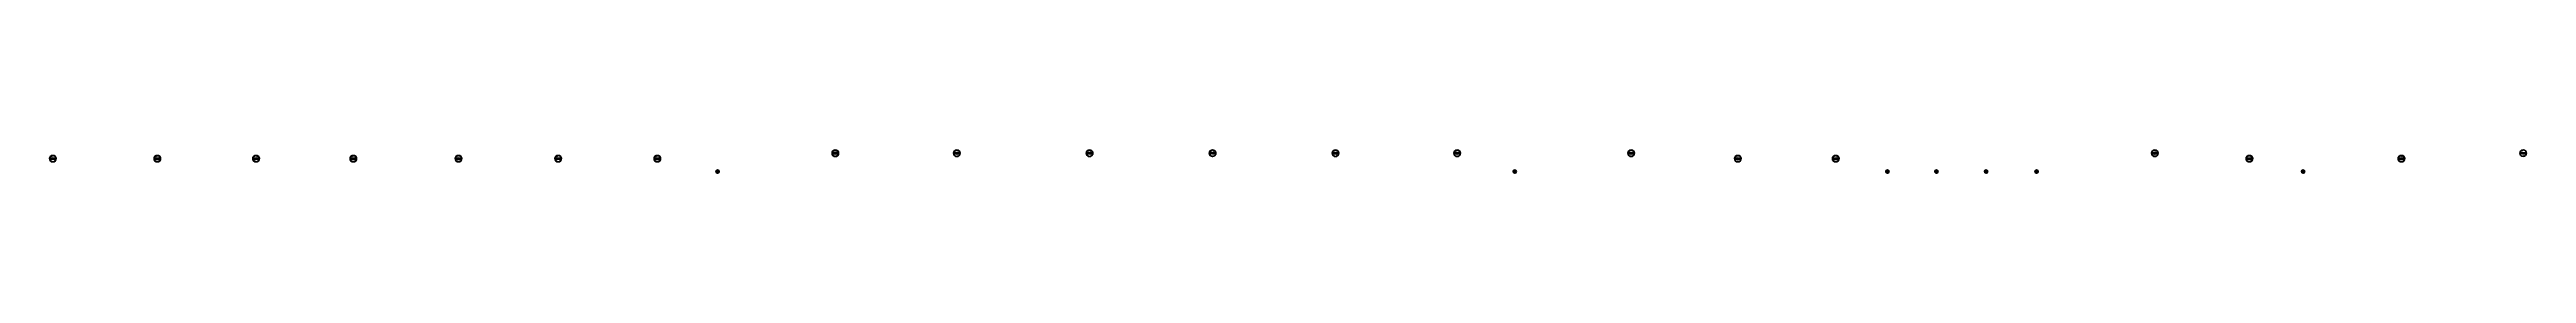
# Model space of a CAD drawing. Header units: millimetres. Extents: x -24189 to 119503, y -125094 to -79532.
# Drawn here: x -4966 to 39828, y -111521 to -111100 of the extents above; entities that cross this region are included whole.
import ezdxf
from ezdxf.enums import TextEntityAlignment as Align

# ---------------------------------------------------------------- set-up
doc = ezdxf.new("R2010")
doc.units = ezdxf.units.MM
doc.header["$LTSCALE"] = 0.5
doc.layers.add('印章专用-组装', color=1, linetype='Continuous', lineweight=80)
doc.styles.add('国标', font='simfang.ttf', dxfattribs={"width": 0.8})

# ---------------------------------------------------------------- blocks, each defined once
blk = doc.blocks.new('组装章')
at = {"layer": '印章专用-组装', "lineweight": 35}
h = blk.add_hatch(color=256, dxfattribs=at)
h.paths.add_polyline_path([(-15, 0, 1), (15, 0, 1)])
h.paths.add_polyline_path([(14, 0, -1), (-14, 0, -1)], flags=16)
for p, q in [((-14, 2), (14, 2)), ((-14, -2), (14, -2))]:
    blk.add_line(p, q, dxfattribs=at)
for radius in [15, 14.5]:
    blk.add_circle((0, 0), radius, dxfattribs=at)
at = {"layer": '印章专用-组装', "color": 4, "style": '国标', "width": 0.8}
blk.add_text('DEH', height=6.56, dxfattribs=at).set_placement((0, -11), align=Align.CENTER)
at = {"layer": '印章专用-组装', "color": 2, "style": '国标', "width": 0.8}
blk.add_attdef('XXXX.XX.XX', text='', height=3.5, dxfattribs=at).set_placement((0, 0), align=Align.MIDDLE_CENTER)
at = {"layer": '印章专用-组装', "color": 3, "style": '国标', "width": 0.8}
blk.add_attdef('组装', text='', height=6.6, dxfattribs=at).set_placement((0, 7), align=Align.MIDDLE_CENTER)
blk = doc.blocks.new('YZ-ZZ')
at = {"layer": '印章专用-组装'}
blk.add_blockref('组装章', (1, 0), dxfattribs=at).add_auto_attribs({'组装': '组装', 'XXXX.XX.XX': '2019.04.19'})

msp = doc.modelspace()

# ---------------------------------------------------------------- block references
at = {"layer": '印章专用-组装'}
for p, xscale, yscale, zscale in [((-4908.478, -111259.457), 4, 4, 4), ((-3020.533, -111259.457), 4, 4, 4), ((-1235.533, -111259.457), 4, 4, 4), ((523.879, -111259.457), 4, 4, 4), ((2425.25, -111259.457), 4, 4, 4), ((4230.282, -111259.457), 4, 4, 4), ((6021.547, -111259.457), 4, 4, 4), ((7113.771, -111491.348), 2, 2, 2), ((9240.633, -111162.457), 4, 4, 4), ((11438.16, -111162.457), 4, 4, 4), ((13839.278, -111162.457), 4, 4, 4), ((16063.938, -111160.968), 4, 4, 4), ((18286.74, -111162.457), 4, 4, 4), ((20486.267, -111162.457), 4, 4, 4), ((21530.824, -111491.348), 2, 2, 2), ((23633.784, -111162.457), 4, 4, 4), ((25561.656, -111259.457), 4, 4, 4), ((27331.755, -111259.457), 4, 4, 4), ((28269.907, -111491.348), 2, 2, 2), ((29156.396, -111491.348), 2, 2, 2), ((30054.513, -111491.348), 2, 2, 2), ((30967.102, -111491.348), 2, 2, 2), ((33102.716, -111162.457), 4, 4, 4), ((34812.757, -111259.457), 4, 4, 4), ((35787.433, -111491.348), 2, 2, 2), ((37562.021, -111259.457), 4, 4, 4), ((39765.503, -111159.774), 4, 4, 4)]:
    msp.add_blockref('YZ-ZZ', p, dxfattribs=dict(at, xscale=xscale, yscale=yscale, zscale=zscale))

doc.saveas('drawing.dxf')
